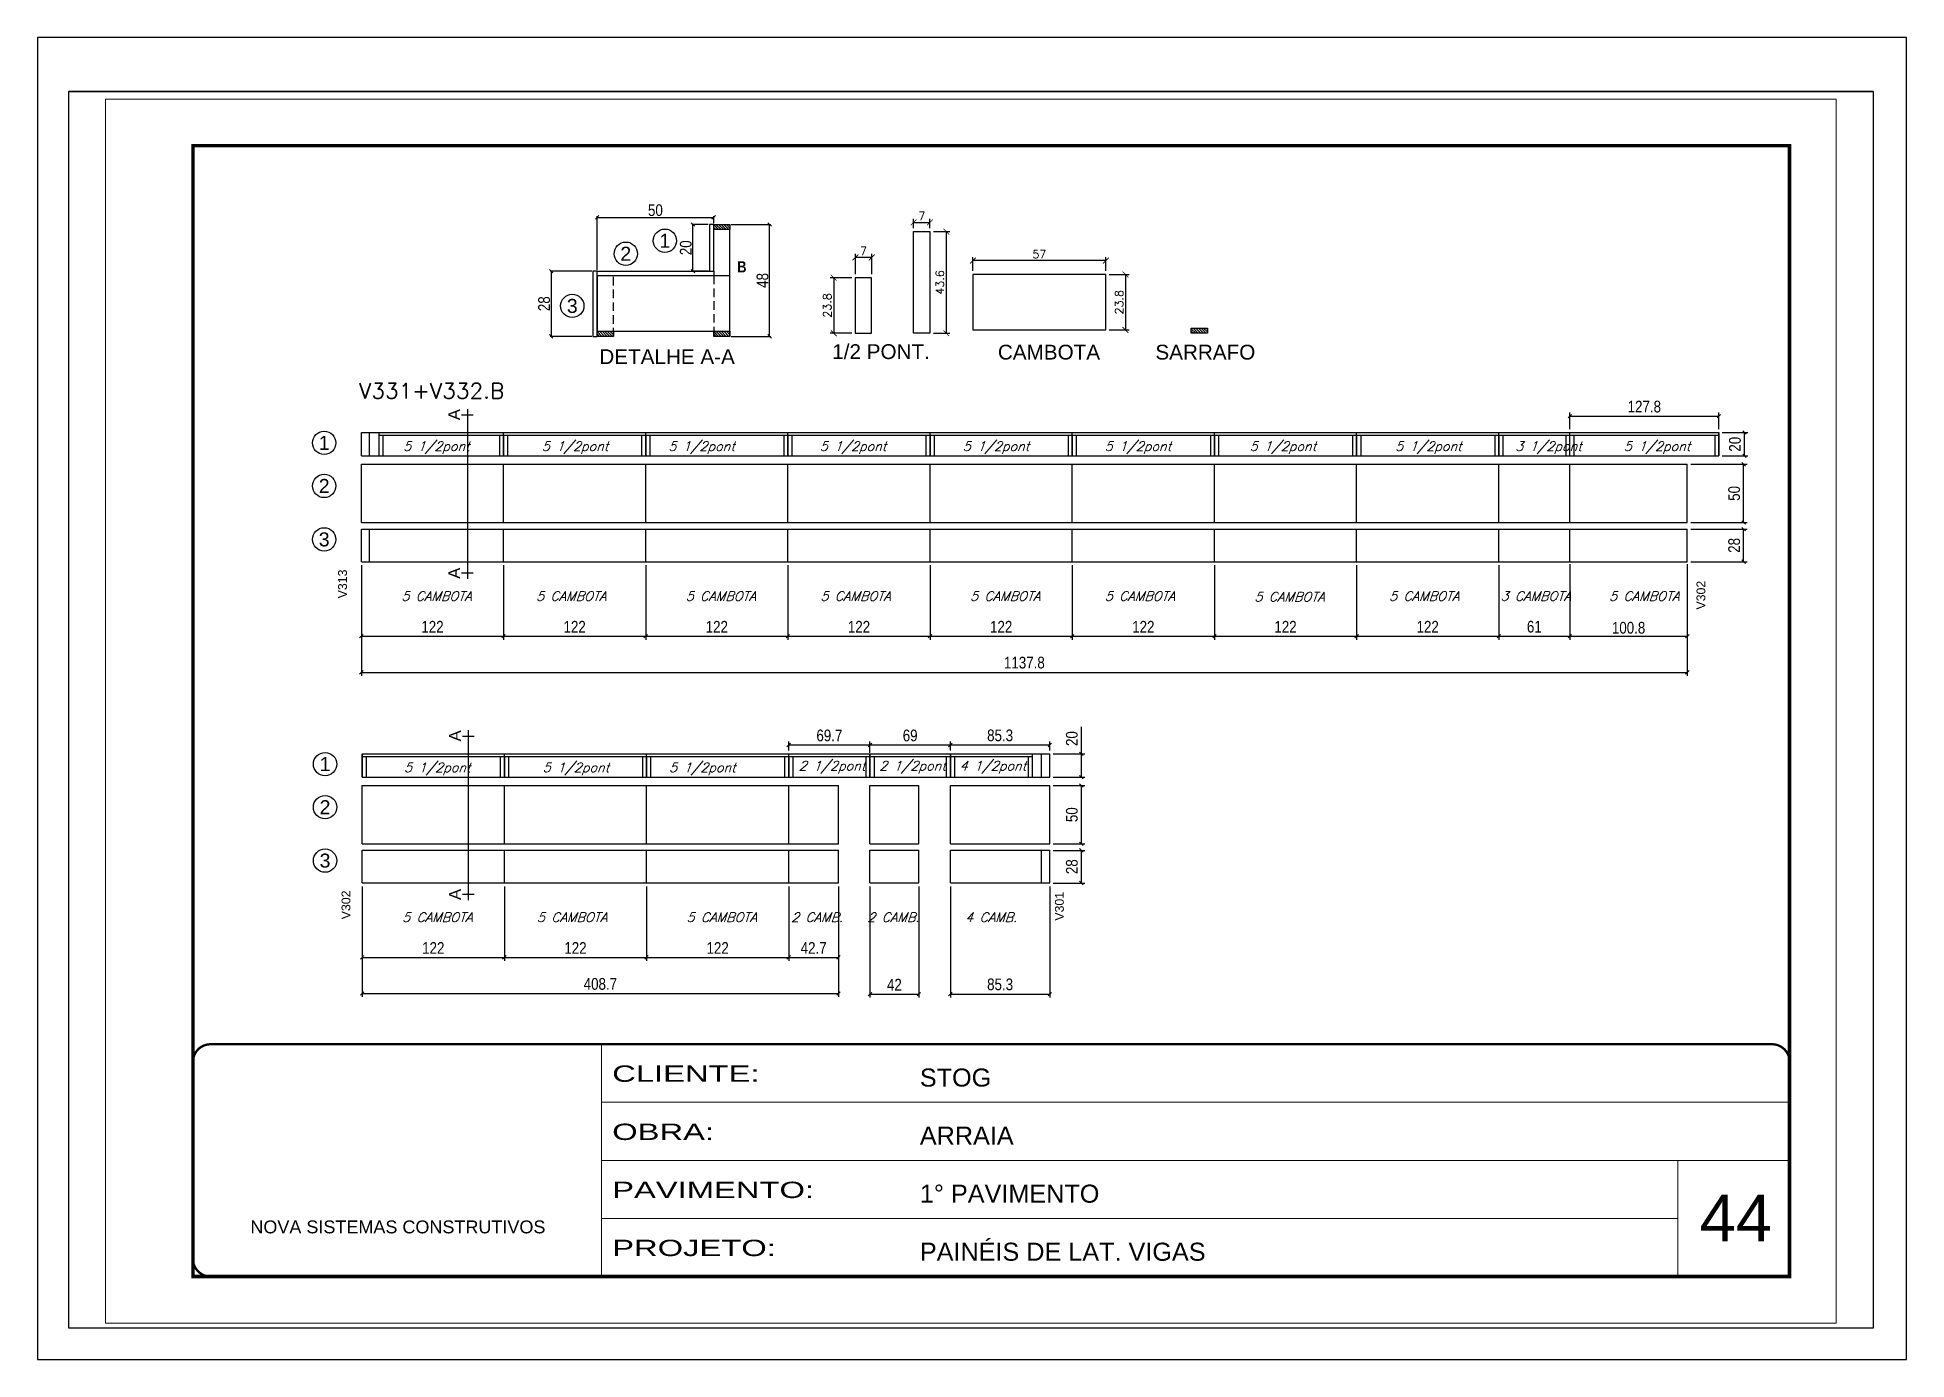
# Paper-space layout '01 (44)' of a CAD drawing. Extents: x -1 to 296, y 0 to 210.
# The model-space entities are those that its viewports show. They can reach past a viewport. Long polylines and large blocks are cut down to what shows.
import ezdxf
from ezdxf.enums import TextEntityAlignment as Align

# ---------------------------------------------------------------- set-up
doc = ezdxf.new("R2010")
doc.units = 0
for name, pattern in [('CONTINUO', [0]), ('DASHED', [0.75, 0.5, -0.25]), ('HIDDEN', [0.375, 0.25, -0.125])]:
    doc.linetypes.add(name, pattern=pattern)
doc.layers.get('0').update_dxf_attribs({"linetype": 'CONTINUOUS'})
doc.layers.get('Defpoints').update_dxf_attribs({"linetype": 'CONTINUOUS'})
for name, color, linetype, lineweight in [('CARIMBO', 255, 'CONTINUOUS', 9), ('Folhas', 255, 'CONTINUOUS', 9), ('SARRAFO DE PRESSAO', 251, 'DASHED', 9), ('Texto Seção', 7, 'CONTINUOUS', 15)]:
    doc.layers.add(name, color=color, linetype=linetype, lineweight=lineweight)
for name, color, linetype in [('COTA', 241, 'CONTINUOUS'), ('detalhes', 4, 'CONTINUOUS'), ('NOMENCLATURA', 7, 'CONTINUOUS'), ('Painéis', 200, 'CONTINUOUS'), ('Sarr 3.5x7', 81, 'CONTINUOUS'), ('SARR_2.2x7', 40, 'CONTINUOUS'), ('SARR_3.5x7', 81, 'CONTINUOUS'), ('texto', 7, 'CONTINUOUS')]:
    doc.layers.add(name, color=color, linetype=linetype)
doc.styles.add('ARIAL', font='arial.ttf')
doc.styles.add('COTA TECNICA', font='techl___.ttf', dxfattribs={"height": 10})
doc.styles.add('COTA TECNICA 2X', font='techl___.ttf', dxfattribs={"height": 10})
doc.styles.add('REGUA-120', font='ROMANS.shx', dxfattribs={"height": 15})
doc.styles.add('ROMANS', font='romans.shx')
doc.styles.add('TECNICA', font='techb___.ttf', dxfattribs={"height": 10})
doc.styles.add('Tecnologia', font='')
doc.styles.get('Tecnologia').set_extended_font_data('Forgotten Futurist')
doc.dimstyles.new('Cota Seção (2x)', dxfattribs={"dimtxt": 7, "dimasz": 5, "dimexe": 3, "dimexo": 3, "dimgap": 2, "dimtad": 3, "dimdec": 1, "dimlfac": 0.5, "dimzin": 12, "dimdsep": 46, "dimtxsty": 'ROMANS', "dimblk": 'ARCHTICK', "dimcen": 0, "dimclrd": 4, "dimclre": 4, "dimclrt": 1, "dimadec": 1, "dimazin": 3, "dimtfac": 1, "dimtdec": 1, "dimtmove": 0, "dimatfit": 3, "dimldrblk": 'OBLIQUE', "dimfxl": 1, "dimtolj": 1, "dimtzin": 12, "dimarcsym": 0})
doc.dimstyles.new('PAINEL', dxfattribs={"dimtxt": 10, "dimasz": 3, "dimexe": 3, "dimexo": 3, "dimgap": 3, "dimtad": 1, "dimdec": 1, "dimzin": 12, "dimdsep": 46, "dimtxsty": 'COTA TECNICA', "dimblk1": 'OBLIQUE', "dimblk2": 'OBLIQUE', "dimsah": 1, "dimcen": 0.9, "dimclrd": 4, "dimclre": 4, "dimclrt": 240, "dimadec": 1, "dimazin": 3, "dimtfac": 1, "dimtdec": 1, "dimtmove": 0, "dimatfit": 3, "dimfxl": 1, "dimtolj": 1, "dimtzin": 12, "dimarcsym": 0})
doc.dimstyles.new('SECAO', dxfattribs={"dimscale": 0.333333, "dimtxt": 5, "dimasz": 9, "dimexe": 3, "dimexo": 3, "dimgap": 3, "dimtad": 1, "dimdec": 1, "dimlfac": 0.5, "dimzin": 12, "dimdsep": 46, "dimtxsty": 'COTA TECNICA 2X', "dimblk1": 'OBLIQUE', "dimblk2": 'OBLIQUE', "dimsah": 1, "dimcen": 0.9, "dimclrd": 4, "dimclre": 4, "dimclrt": 240, "dimadec": 1, "dimazin": 3, "dimtfac": 1, "dimtdec": 1, "dimtmove": 0, "dimatfit": 3, "dimfxl": 1, "dimtolj": 1, "dimtzin": 12, "dimarcsym": 0})
pattern_1 = [(135, (40687.6353, -120713.4066), (-1.122532015, -1.122532015), [])]
pattern_2 = [(135, (40587.6353, -120805.0066), (-1.122532015, -1.122532015), [])]
pattern_3 = [(135, (40687.6353, -120805.0066), (-1.122532015, -1.122532015), [])]

psp = doc.layouts.new('01 (44)')

msp = doc.modelspace()

# ---------------------------------------------------------------- texts
at = {"layer": 'CARIMBO', "style": 'ARIAL'}
msp.add_text('44', height=40, dxfattribs=at).set_placement((10395.07, 1930.94))
at = {"layer": 'detalhes', "style": 'TECNICA'}
msp.add_text('B', height=9.6, dxfattribs=at).set_placement((9569.24, 2762.05))
at = {"layer": 'detalhes', "color": 0, "linetype": 'Continuous', "style": 'ARIAL'}
for p in [(9326.31, 2640.06), (9326.31, 2504.04), (9327.02, 2364.53), (9327.02, 2228.51)]:
    msp.add_text('A', height=10.22, rotation=90, dxfattribs=at).set_placement(p, align=Align.MIDDLE_CENTER)
at = {"layer": 'NOMENCLATURA', "linetype": 'Continuous', "style": 'ARIAL'}
for s, p in [('V313', (9234.28, 2482.49)), ('V302', (10399.94, 2472.88)), ('V302', (9237.25, 2207.21)), ('V301', (9849.43, 2206.02))]:
    msp.add_text(s, height=7.567, rotation=90, dxfattribs=at).set_placement(p)
at = {"layer": 'Painéis', "color": 255, "style": 'ARIAL'}
for s, p in [('1', (9507.16, 2789.24)), ('2', (9473.6, 2778.11)), ('3', (9427.66, 2733.33)), ('1', (9214.79, 2615.85)), ('2', (9214.79, 2578.89)), ('3', (9214.79, 2533.06)), ('1', (9215.51, 2340.32)), ('2', (9215.51, 2303.36)), ('3', (9215.51, 2257.53))]:
    msp.add_text(s, height=12, dxfattribs=at).set_placement(p, align=Align.MIDDLE_CENTER)
at = {"layer": 'texto', "color": 2, "char_height": 8, "attachment_point": 5, "style": 'ROMANS'}
for s, insert in [('{\\Q19;\\C256;5 1/2pont}', (9311.13, 2611.72)), ('{\\Q19;\\C256;5 1/2pont}', (9430.12, 2611.72)), ('{\\Q19;\\C256;5 1/2pont}', (9538.66, 2611.72)), ('{\\Q19;\\C256;5 1/2pont}', (9668.68, 2611.72)), ('{\\Q19;\\C256;5 1/2pont}', (9791.31, 2611.72)), ('{\\Q19;\\C256;5 1/2pont}', (9913.06, 2611.72)), ('{\\Q19;\\C256;5 1/2pont}', (10037.47, 2611.72)), ('{\\Q19;\\C256;5 1/2pont}', (10162.37, 2611.72)), ('{\\Q19;\\C256;3 1/2pont}', (10265.41, 2611.72)), ('{\\Q19;\\C256;5 1/2pont}', (10358.59, 2611.72)), ('{\\Q19;\\C256;5 CAMBOTA}', (9311.13, 2484.45)), ('{\\Q19;\\C256;5 CAMBOTA}', (9426.73, 2484.45)), ('{\\Q19;\\C256;5 CAMBOTA}', (9555.13, 2484.45)), ('{\\Q19;\\C256;5 CAMBOTA}', (9670.73, 2484.45)), ('{\\Q19;\\C256;5 CAMBOTA}', (9799.13, 2484.45)), ('{\\Q19;\\C256;5 CAMBOTA}', (9914.73, 2484.45)), ('{\\Q19;\\C256;5 CAMBOTA}', (10043.13, 2483.9)), ('{\\Q19;\\C256;5 CAMBOTA}', (10158.73, 2484.45)), ('{\\Q19;\\C256;3 CAMBOTA}', (10254.34, 2484.45)), ('{\\Q19;\\C256;5 CAMBOTA}', (10347.52, 2484.45)), ('{\\Q19;\\C256;5 1/2pont}', (9311.84, 2336.19)), ('{\\Q19;\\C256;5 1/2pont}', (9430.83, 2336.19)), ('{\\Q19;\\C256;5 1/2pont}', (9539.37, 2336.19)), ('{\\Q19;\\C256;2 1/2pont}', (9650.68, 2337.63)), ('{\\Q19;\\C256;2 1/2pont}', (9719.68, 2337.63)), ('{\\Q19;\\C256;4 1/2pont}', (9788.68, 2337.63)), ('{\\Q19;\\C256;5 CAMBOTA}', (9311.84, 2208.92)), ('{\\Q19;\\C256;5 CAMBOTA}', (9427.44, 2208.92)), ('{\\Q19;\\C256;5 CAMBOTA}', (9555.84, 2208.92)), ('{\\Q19;\\C256;2 CAMB.}', (9637.67, 2208.92)), ('{\\Q19;\\C256;2 CAMB.}', (9703.14, 2208.92)), ('{\\Q19;\\C256;4 CAMB.}', (9787.07, 2208.92))]:
    msp.add_mtext(s, dxfattribs=dict(at, insert=insert))
at = {"layer": 'Texto Seção', "color": 0, "linetype": 'Continuous', "style": 'ARIAL'}
for s, height, p in [('DETALHE A-A', 12.6957, (9509.03, 2689.78)), ('1/2 PONT.', 12.696, (9692.63, 2694.12)), ('CAMBOTA', 12.696, (9836.74, 2693.68)), ('SARRAFO', 12.696, (9970.9, 2693.68))]:
    msp.add_text(s, height=height, dxfattribs=at).set_placement(p, align=Align.MIDDLE_CENTER)
at = {"layer": 'Texto Seção', "style": 'REGUA-120', "width": 1.05}
msp.add_text('V331+V332.B', height=13, dxfattribs=at).set_placement((9244.7, 2653.98))

# ---------------------------------------------------------------- blocks, each defined once
blk = doc.blocks.new('9999999999')
at = {"color": 30, "linetype": 'CONTINUO'}
for p, q in [((98564.6, 34230.2), (98564.6, 34429.4)), ((98564.6, 34379.6), (99584, 34379.6)), ((98564.6, 34329.8), (99488, 34329.8)), ((99584, 34329.8), (99488, 34329.8)), ((99488, 34329.8), (99488, 34230.2)), ((98564.6, 34280), (99488, 34280))]:
    blk.add_line(p, q, dxfattribs=at)
at = {"color": 30, "linetype": 'CONTINUO', "const_width": 2}
blk.add_lwpolyline([(99584, 34230.2), (99584, 34414.4, 0.414214), (99569, 34429.4), (98229, 34429.4, 0.414214), (98214, 34414.4), (98214, 34245.2, 0.414214), (98229, 34230.2), (99584, 34230.2)], format="xyb", dxfattribs=at)
at = {"layer": 'Folhas'}
blk.add_lwpolyline([(98139, 34190.2), (99624, 34190.2), (99624, 35240.2), (98139, 35240.2)], close=True, dxfattribs=at)
at = {"layer": 'Folhas', "color": 30, "const_width": 3}
blk.add_lwpolyline([(98214, 34230.2), (99584, 34230.2), (99584, 35200.2), (98214, 35200.2)], close=True, dxfattribs=at)
at = {"color": 7, "linetype": 'Continuous', "ltscale": 5, "style": 'ARIAL'}
for s, height, p in [('STOG', 15.48, (98837.7, 34393.1)), ('ARRAIA', 15.48, (98837.7, 34343.3)), ('1° PAVIMENTO', 15.483, (98837.7, 34293.5)), ('NOVA SISTEMAS CONSTRUTIVOS', 11.059, (98263.2, 34267.2)), ('PAINÉIS DE LAT. VIGAS', 15.483, (98837.7, 34243.7))]:
    blk.add_text(s, height=height, dxfattribs=at).set_placement(p)
at = {"layer": 'Folhas', "color": 7, "style": 'Tecnologia', "width": 1.5}
for s, p in [('CLIENTE:', (98573.7, 34397.2)), ('OBRA:', (98573.7, 34347.3)), ('PAVIMENTO:', (98573.7, 34297.5)), ('PROJETO:', (98573.7, 34247.7))]:
    blk.add_text(s, height=14, dxfattribs=at).set_placement(p)
blk = doc.blocks.new('_ArchTick')
at = {"color": 0, "linetype": 'ByBlock', "const_width": 0.15}
blk.add_lwpolyline([(-0.5, -0.5), (0.5, 0.5)], dxfattribs=at)
blk = doc.blocks.new('*D1357')
at = {"layer": 'COTA', "color": 4, "lineweight": -2, "transparency": 16777216}
for p, q in [((9737.6, 2797.1), (9751.6, 2797.1)), ((9748.6, 2797.1), (9748.6, 2709.9)), ((9737.6, 2709.9), (9751.6, 2709.9))]:
    blk.add_line(p, q, dxfattribs=at)
at = {"layer": 'Defpoints', "color": 0, "transparency": 16777216}
for p in [(9734.6, 2797.1), (9734.6, 2709.9), (9748.6, 2709.9)]:
    blk.add_point(p, dxfattribs=at)
at = {"layer": 'COTA', "color": 4, "lineweight": -2, "transparency": 16777216, "xscale": 5, "yscale": 5, "zscale": 5}
for p, rotation in [((9748.6, 2797.1), 90), ((9748.6, 2709.9), 270)]:
    blk.add_blockref('_ArchTick', p, dxfattribs=dict(at, rotation=rotation))
at = {"layer": 'COTA', "color": 1, "transparency": 16777216, "insert": (9743.1, 2753.5), "char_height": 7, "attachment_point": 5, "rotation": 90, "style": 'ROMANS'}
blk.add_mtext('\\A1;43.6', dxfattribs=at)
blk = doc.blocks.new('_Oblique')
at = {"color": 0, "linetype": 'ByBlock', "lineweight": -2}
blk.add_line((-0.5, -0.5), (0.5, 0.5), dxfattribs=at)
blk = doc.blocks.new('*D1358')
at = {"layer": 'COTA', "color": 4, "lineweight": -2, "transparency": 16777216}
for p, q in [((9667.6, 2757.5), (9649, 2757.5)), ((9652, 2757.5), (9652, 2709.9)), ((9667.6, 2709.9), (9649, 2709.9))]:
    blk.add_line(p, q, dxfattribs=at)
at = {"layer": 'Defpoints', "color": 0, "transparency": 16777216}
for p in [(9670.6, 2757.5), (9652, 2709.9), (9670.6, 2709.9)]:
    blk.add_point(p, dxfattribs=at)
at = {"layer": 'COTA', "color": 4, "lineweight": -2, "transparency": 16777216, "xscale": 5, "yscale": 5, "zscale": 5}
for p, rotation in [((9652, 2757.5), 90), ((9652, 2709.9), 270)]:
    blk.add_blockref('_ArchTick', p, dxfattribs=dict(at, rotation=rotation))
at = {"layer": 'COTA', "color": 1, "transparency": 16777216, "insert": (9646.5, 2733.7), "char_height": 7, "attachment_point": 5, "rotation": 90, "style": 'ROMANS'}
blk.add_mtext('\\A1;23.8', dxfattribs=at)
blk = doc.blocks.new('*D1359')
at = {"layer": 'COTA', "color": 4, "linetype": 'ByBlock', "lineweight": -2, "transparency": 16777216}
for p, q in [((10414.5, 2624.7), (10436.5, 2624.7)), ((10433.5, 2604.7), (10433.5, 2624.7)), ((10414.5, 2604.7), (10436.5, 2604.7))]:
    blk.add_line(p, q, dxfattribs=at)
at = {"layer": 'Defpoints', "color": 0, "linetype": 'ByBlock', "transparency": 16777216}
for p in [(10411.5, 2624.7), (10433.5, 2624.7), (10411.5, 2604.7)]:
    blk.add_point(p, dxfattribs=at)
at = {"layer": 'COTA', "color": 4, "linetype": 'ByBlock', "lineweight": -2, "transparency": 16777216, "xscale": 3, "yscale": 3, "zscale": 3}
for p, rotation in [((10433.5, 2624.7), 90), ((10433.5, 2604.7), 270)]:
    blk.add_blockref('_Oblique', p, dxfattribs=dict(at, rotation=rotation))
at = {"layer": 'COTA', "color": 240, "linetype": 'ByBlock', "transparency": 16777216, "insert": (10425.4, 2614.7), "char_height": 10, "attachment_point": 5, "rotation": 90, "style": 'COTA TECNICA'}
blk.add_mtext('\\A1;20', dxfattribs=at)
blk = doc.blocks.new('*D1360')
at = {"layer": 'COTA', "color": 4, "lineweight": -2, "transparency": 16777216}
for p, q in [((10283.7, 2627.7), (10283.7, 2641.8)), ((10283.7, 2638.8), (10411.5, 2638.8)), ((10411.5, 2627.7), (10411.5, 2641.8))]:
    blk.add_line(p, q, dxfattribs=at)
at = {"layer": 'Defpoints', "color": 0, "transparency": 16777216}
for p in [(10411.5, 2638.8), (10283.7, 2624.7), (10411.5, 2624.7)]:
    blk.add_point(p, dxfattribs=at)
at = {"layer": 'COTA', "color": 4, "lineweight": -2, "transparency": 16777216, "xscale": 3, "yscale": 3, "zscale": 3, "rotation": 180}
blk.add_blockref('_Oblique', (10283.7, 2638.8), dxfattribs=at)
at = {"layer": 'COTA', "color": 4, "lineweight": -2, "transparency": 16777216, "xscale": 3, "yscale": 3, "zscale": 3}
blk.add_blockref('_Oblique', (10411.5, 2638.8), dxfattribs=at)
at = {"layer": 'COTA', "color": 240, "transparency": 16777216, "insert": (10347.6, 2646.9), "char_height": 10, "attachment_point": 5, "style": 'COTA TECNICA'}
blk.add_mtext('\\A1;127.8', dxfattribs=at)
blk = doc.blocks.new('*D1361')
at = {"layer": 'COTA', "color": 4, "linetype": 'ByBlock', "lineweight": -2, "transparency": 16777216}
for p, q in [((10387.5, 2597.5), (10435.8, 2597.5)), ((10432.8, 2547.5), (10432.8, 2597.5)), ((10387.5, 2547.5), (10435.8, 2547.5))]:
    blk.add_line(p, q, dxfattribs=at)
at = {"layer": 'Defpoints', "color": 0, "linetype": 'ByBlock', "transparency": 16777216}
for p in [(10384.5, 2597.5), (10432.8, 2597.5), (10384.5, 2547.5)]:
    blk.add_point(p, dxfattribs=at)
at = {"layer": 'COTA', "color": 4, "linetype": 'ByBlock', "lineweight": -2, "transparency": 16777216, "xscale": 3, "yscale": 3, "zscale": 3}
for p, rotation in [((10432.8, 2597.5), 90), ((10432.8, 2547.5), 270)]:
    blk.add_blockref('_Oblique', p, dxfattribs=dict(at, rotation=rotation))
at = {"layer": 'COTA', "color": 240, "linetype": 'ByBlock', "transparency": 16777216, "insert": (10424.7, 2572.5), "char_height": 10, "attachment_point": 5, "rotation": 90, "style": 'COTA TECNICA'}
blk.add_mtext('\\A1;50', dxfattribs=at)
blk = doc.blocks.new('*D1362')
at = {"layer": 'COTA', "color": 4, "linetype": 'ByBlock', "lineweight": -2, "transparency": 16777216}
for p, q in [((10387.5, 2541.9), (10435.8, 2541.9)), ((10432.8, 2513.9), (10432.8, 2541.9)), ((10387.5, 2513.9), (10435.8, 2513.9))]:
    blk.add_line(p, q, dxfattribs=at)
at = {"layer": 'Defpoints', "color": 0, "linetype": 'ByBlock', "transparency": 16777216}
for p in [(10384.5, 2541.9), (10432.8, 2541.9), (10384.5, 2513.9)]:
    blk.add_point(p, dxfattribs=at)
at = {"layer": 'COTA', "color": 4, "linetype": 'ByBlock', "lineweight": -2, "transparency": 16777216, "xscale": 3, "yscale": 3, "zscale": 3}
for p, rotation in [((10432.8, 2541.9), 90), ((10432.8, 2513.9), 270)]:
    blk.add_blockref('_Oblique', p, dxfattribs=dict(at, rotation=rotation))
at = {"layer": 'COTA', "color": 240, "linetype": 'ByBlock', "transparency": 16777216, "insert": (10424.7, 2527.9), "char_height": 10, "attachment_point": 5, "rotation": 90, "style": 'COTA TECNICA'}
blk.add_mtext('\\A1;28', dxfattribs=at)
blk = doc.blocks.new('*D1363')
at = {"layer": 'COTA', "color": 4, "linetype": 'ByBlock', "lineweight": -2, "transparency": 16777216}
for p, q in [((9246.7, 2510.9), (9246.7, 2447)), ((9368.7, 2510.9), (9368.7, 2447)), ((9246.7, 2450), (9368.7, 2450))]:
    blk.add_line(p, q, dxfattribs=at)
at = {"layer": 'Defpoints', "color": 0, "linetype": 'ByBlock', "transparency": 16777216}
for p in [(9246.7, 2513.9), (9368.7, 2513.9), (9368.7, 2450)]:
    blk.add_point(p, dxfattribs=at)
at = {"layer": 'COTA', "color": 4, "linetype": 'ByBlock', "lineweight": -2, "transparency": 16777216, "xscale": 3, "yscale": 3, "zscale": 3, "rotation": 180}
blk.add_blockref('_Oblique', (9246.7, 2450), dxfattribs=at)
at = {"layer": 'COTA', "color": 4, "linetype": 'ByBlock', "lineweight": -2, "transparency": 16777216, "xscale": 3, "yscale": 3, "zscale": 3}
blk.add_blockref('_Oblique', (9368.7, 2450), dxfattribs=at)
at = {"layer": 'COTA', "color": 240, "linetype": 'ByBlock', "transparency": 16777216, "insert": (9307.7, 2458.1), "char_height": 10, "attachment_point": 5, "style": 'COTA TECNICA'}
blk.add_mtext('\\A1;122', dxfattribs=at)
blk = doc.blocks.new('*D1364')
at = {"layer": 'COTA', "color": 4, "linetype": 'ByBlock', "lineweight": -2, "transparency": 16777216}
for p, q in [((9490.7, 2510.9), (9490.7, 2447)), ((9612.7, 2510.9), (9612.7, 2447)), ((9490.7, 2450), (9612.7, 2450))]:
    blk.add_line(p, q, dxfattribs=at)
at = {"layer": 'Defpoints', "color": 0, "linetype": 'ByBlock', "transparency": 16777216}
for p in [(9490.7, 2513.9), (9612.7, 2513.9), (9612.7, 2450)]:
    blk.add_point(p, dxfattribs=at)
at = {"layer": 'COTA', "color": 4, "linetype": 'ByBlock', "lineweight": -2, "transparency": 16777216, "xscale": 3, "yscale": 3, "zscale": 3, "rotation": 180}
blk.add_blockref('_Oblique', (9490.7, 2450), dxfattribs=at)
at = {"layer": 'COTA', "color": 4, "linetype": 'ByBlock', "lineweight": -2, "transparency": 16777216, "xscale": 3, "yscale": 3, "zscale": 3}
blk.add_blockref('_Oblique', (9612.7, 2450), dxfattribs=at)
at = {"layer": 'COTA', "color": 240, "linetype": 'ByBlock', "transparency": 16777216, "insert": (9551.7, 2458.1), "char_height": 10, "attachment_point": 5, "style": 'COTA TECNICA'}
blk.add_mtext('\\A1;122', dxfattribs=at)
blk = doc.blocks.new('*D1365')
at = {"layer": 'COTA', "color": 4, "linetype": 'ByBlock', "lineweight": -2, "transparency": 16777216}
for p, q in [((9246.7, 2510.9), (9246.7, 2416)), ((10384.5, 2510.9), (10384.5, 2416)), ((9246.7, 2419), (10384.5, 2419))]:
    blk.add_line(p, q, dxfattribs=at)
at = {"layer": 'Defpoints', "color": 0, "linetype": 'ByBlock', "transparency": 16777216}
for p in [(9246.7, 2513.9), (10384.5, 2513.9), (10384.5, 2419)]:
    blk.add_point(p, dxfattribs=at)
at = {"layer": 'COTA', "color": 4, "linetype": 'ByBlock', "lineweight": -2, "transparency": 16777216, "xscale": 3, "yscale": 3, "zscale": 3, "rotation": 180}
blk.add_blockref('_Oblique', (9246.7, 2419), dxfattribs=at)
at = {"layer": 'COTA', "color": 4, "linetype": 'ByBlock', "lineweight": -2, "transparency": 16777216, "xscale": 3, "yscale": 3, "zscale": 3}
blk.add_blockref('_Oblique', (10384.5, 2419), dxfattribs=at)
at = {"layer": 'COTA', "color": 240, "linetype": 'ByBlock', "transparency": 16777216, "insert": (9815.6, 2427.3), "char_height": 10, "attachment_point": 5, "style": 'COTA TECNICA'}
blk.add_mtext('\\A1;1137.8', dxfattribs=at)
blk = doc.blocks.new('*D1366')
at = {"layer": 'COTA', "color": 4, "linetype": 'ByBlock', "lineweight": -2, "transparency": 16777216}
for p, q in [((9734.7, 2510.9), (9734.7, 2447)), ((9856.7, 2510.9), (9856.7, 2447)), ((9734.7, 2450), (9856.7, 2450))]:
    blk.add_line(p, q, dxfattribs=at)
at = {"layer": 'Defpoints', "color": 0, "linetype": 'ByBlock', "transparency": 16777216}
for p in [(9734.7, 2513.9), (9856.7, 2513.9), (9856.7, 2450)]:
    blk.add_point(p, dxfattribs=at)
at = {"layer": 'COTA', "color": 4, "linetype": 'ByBlock', "lineweight": -2, "transparency": 16777216, "xscale": 3, "yscale": 3, "zscale": 3, "rotation": 180}
blk.add_blockref('_Oblique', (9734.7, 2450), dxfattribs=at)
at = {"layer": 'COTA', "color": 4, "linetype": 'ByBlock', "lineweight": -2, "transparency": 16777216, "xscale": 3, "yscale": 3, "zscale": 3}
blk.add_blockref('_Oblique', (9856.7, 2450), dxfattribs=at)
at = {"layer": 'COTA', "color": 240, "linetype": 'ByBlock', "transparency": 16777216, "insert": (9795.7, 2458.1), "char_height": 10, "attachment_point": 5, "style": 'COTA TECNICA'}
blk.add_mtext('\\A1;122', dxfattribs=at)
blk = doc.blocks.new('*D1367')
at = {"layer": 'COTA', "color": 4, "lineweight": -2, "transparency": 16777216}
for p, q in [((9368.7, 2510.9), (9368.7, 2447)), ((9490.7, 2510.9), (9490.7, 2447)), ((9368.7, 2450), (9490.7, 2450))]:
    blk.add_line(p, q, dxfattribs=at)
at = {"layer": 'Defpoints', "color": 0, "transparency": 16777216}
for p in [(9368.7, 2513.9), (9490.7, 2513.9), (9490.7, 2450)]:
    blk.add_point(p, dxfattribs=at)
at = {"layer": 'COTA', "color": 4, "lineweight": -2, "transparency": 16777216, "xscale": 3, "yscale": 3, "zscale": 3, "rotation": 180}
blk.add_blockref('_Oblique', (9368.7, 2450), dxfattribs=at)
at = {"layer": 'COTA', "color": 4, "lineweight": -2, "transparency": 16777216, "xscale": 3, "yscale": 3, "zscale": 3}
blk.add_blockref('_Oblique', (9490.7, 2450), dxfattribs=at)
at = {"layer": 'COTA', "color": 240, "transparency": 16777216, "insert": (9429.7, 2458.1), "char_height": 10, "attachment_point": 5, "style": 'COTA TECNICA'}
blk.add_mtext('\\A1;122', dxfattribs=at)
blk = doc.blocks.new('*D1368')
at = {"layer": 'COTA', "color": 4, "lineweight": -2, "transparency": 16777216}
for p, q in [((9612.7, 2510.9), (9612.7, 2447)), ((9734.7, 2510.9), (9734.7, 2447)), ((9612.7, 2450), (9734.7, 2450))]:
    blk.add_line(p, q, dxfattribs=at)
at = {"layer": 'Defpoints', "color": 0, "transparency": 16777216}
for p in [(9612.7, 2513.9), (9734.7, 2513.9), (9734.7, 2450)]:
    blk.add_point(p, dxfattribs=at)
at = {"layer": 'COTA', "color": 4, "lineweight": -2, "transparency": 16777216, "xscale": 3, "yscale": 3, "zscale": 3, "rotation": 180}
blk.add_blockref('_Oblique', (9612.7, 2450), dxfattribs=at)
at = {"layer": 'COTA', "color": 4, "lineweight": -2, "transparency": 16777216, "xscale": 3, "yscale": 3, "zscale": 3}
blk.add_blockref('_Oblique', (9734.7, 2450), dxfattribs=at)
at = {"layer": 'COTA', "color": 240, "transparency": 16777216, "insert": (9673.7, 2458.1), "char_height": 10, "attachment_point": 5, "style": 'COTA TECNICA'}
blk.add_mtext('\\A1;122', dxfattribs=at)
blk = doc.blocks.new('*D1369')
at = {"layer": 'COTA', "color": 4, "lineweight": -2, "transparency": 16777216}
for p, q in [((9856.7, 2510.9), (9856.7, 2447)), ((9978.7, 2510.9), (9978.7, 2447)), ((9856.7, 2450), (9978.7, 2450))]:
    blk.add_line(p, q, dxfattribs=at)
at = {"layer": 'Defpoints', "color": 0, "transparency": 16777216}
for p in [(9856.7, 2513.9), (9978.7, 2513.9), (9978.7, 2450)]:
    blk.add_point(p, dxfattribs=at)
at = {"layer": 'COTA', "color": 4, "lineweight": -2, "transparency": 16777216, "xscale": 3, "yscale": 3, "zscale": 3, "rotation": 180}
blk.add_blockref('_Oblique', (9856.7, 2450), dxfattribs=at)
at = {"layer": 'COTA', "color": 4, "lineweight": -2, "transparency": 16777216, "xscale": 3, "yscale": 3, "zscale": 3}
blk.add_blockref('_Oblique', (9978.7, 2450), dxfattribs=at)
at = {"layer": 'COTA', "color": 240, "transparency": 16777216, "insert": (9917.7, 2458.1), "char_height": 10, "attachment_point": 5, "style": 'COTA TECNICA'}
blk.add_mtext('\\A1;122', dxfattribs=at)
blk = doc.blocks.new('*D1370')
at = {"layer": 'COTA', "color": 4, "lineweight": -2, "transparency": 16777216}
for p, q in [((9978.7, 2510.9), (9978.7, 2447)), ((10100.7, 2510.9), (10100.7, 2447)), ((9978.7, 2450), (10100.7, 2450))]:
    blk.add_line(p, q, dxfattribs=at)
at = {"layer": 'Defpoints', "color": 0, "transparency": 16777216}
for p in [(9978.7, 2513.9), (10100.7, 2513.9), (10100.7, 2450)]:
    blk.add_point(p, dxfattribs=at)
at = {"layer": 'COTA', "color": 4, "lineweight": -2, "transparency": 16777216, "xscale": 3, "yscale": 3, "zscale": 3, "rotation": 180}
blk.add_blockref('_Oblique', (9978.7, 2450), dxfattribs=at)
at = {"layer": 'COTA', "color": 4, "lineweight": -2, "transparency": 16777216, "xscale": 3, "yscale": 3, "zscale": 3}
blk.add_blockref('_Oblique', (10100.7, 2450), dxfattribs=at)
at = {"layer": 'COTA', "color": 240, "transparency": 16777216, "insert": (10039.7, 2458.1), "char_height": 10, "attachment_point": 5, "style": 'COTA TECNICA'}
blk.add_mtext('\\A1;122', dxfattribs=at)
blk = doc.blocks.new('*D1371')
at = {"layer": 'COTA', "color": 4, "lineweight": -2, "transparency": 16777216}
for p, q in [((10100.7, 2510.9), (10100.7, 2447)), ((10222.7, 2510.9), (10222.7, 2447)), ((10100.7, 2450), (10222.7, 2450))]:
    blk.add_line(p, q, dxfattribs=at)
at = {"layer": 'Defpoints', "color": 0, "transparency": 16777216}
for p in [(10100.7, 2513.9), (10222.7, 2513.9), (10222.7, 2450)]:
    blk.add_point(p, dxfattribs=at)
at = {"layer": 'COTA', "color": 4, "lineweight": -2, "transparency": 16777216, "xscale": 3, "yscale": 3, "zscale": 3, "rotation": 180}
blk.add_blockref('_Oblique', (10100.7, 2450), dxfattribs=at)
at = {"layer": 'COTA', "color": 4, "lineweight": -2, "transparency": 16777216, "xscale": 3, "yscale": 3, "zscale": 3}
blk.add_blockref('_Oblique', (10222.7, 2450), dxfattribs=at)
at = {"layer": 'COTA', "color": 240, "transparency": 16777216, "insert": (10161.7, 2458.1), "char_height": 10, "attachment_point": 5, "style": 'COTA TECNICA'}
blk.add_mtext('\\A1;122', dxfattribs=at)
blk = doc.blocks.new('*D1372')
at = {"layer": 'COTA', "color": 4, "lineweight": -2, "transparency": 16777216}
for p, q in [((10222.7, 2510.9), (10222.7, 2447)), ((10283.7, 2510.9), (10283.7, 2447)), ((10222.7, 2450), (10283.7, 2450))]:
    blk.add_line(p, q, dxfattribs=at)
at = {"layer": 'Defpoints', "color": 0, "transparency": 16777216}
for p in [(10222.7, 2513.9), (10283.7, 2513.9), (10283.7, 2450)]:
    blk.add_point(p, dxfattribs=at)
at = {"layer": 'COTA', "color": 4, "lineweight": -2, "transparency": 16777216, "xscale": 3, "yscale": 3, "zscale": 3, "rotation": 180}
blk.add_blockref('_Oblique', (10222.7, 2450), dxfattribs=at)
at = {"layer": 'COTA', "color": 4, "lineweight": -2, "transparency": 16777216, "xscale": 3, "yscale": 3, "zscale": 3}
blk.add_blockref('_Oblique', (10283.7, 2450), dxfattribs=at)
at = {"layer": 'COTA', "color": 240, "transparency": 16777216, "insert": (10253.2, 2458.1), "char_height": 10, "attachment_point": 5, "style": 'COTA TECNICA'}
blk.add_mtext('\\A1;61', dxfattribs=at)
blk = doc.blocks.new('*D1424')
at = {"layer": 'COTA', "color": 4, "lineweight": -2, "transparency": 16777216}
for p, q in [((9564, 2803.2), (9598, 2803.2)), ((9597, 2707.2), (9597, 2803.2)), ((9564, 2707.2), (9598, 2707.2))]:
    blk.add_line(p, q, dxfattribs=at)
at = {"layer": 'Defpoints', "color": 0, "transparency": 16777216}
for p in [(9563, 2803.2), (9597, 2803.2), (9563, 2707.2)]:
    blk.add_point(p, dxfattribs=at)
at = {"layer": 'COTA', "color": 4, "lineweight": -2, "transparency": 16777216, "xscale": 3, "yscale": 3, "zscale": 3}
for p, rotation in [((9597, 2803.2), 90), ((9597, 2707.2), 270)]:
    blk.add_blockref('_Oblique', p, dxfattribs=dict(at, rotation=rotation))
at = {"layer": 'COTA', "color": 240, "transparency": 16777216, "insert": (9590.9, 2755.2), "char_height": 10, "attachment_point": 5, "rotation": 90, "style": 'COTA TECNICA 2X'}
blk.add_mtext('\\A1;48', dxfattribs=at)
blk = doc.blocks.new('*D1425')
at = {"layer": 'COTA', "color": 4, "lineweight": -2, "transparency": 16777216}
for p, q in [((9544.4, 2803.2), (9530.2, 2803.2)), ((9531.2, 2763.2), (9531.2, 2803.2)), ((9544.4, 2763.2), (9530.2, 2763.2))]:
    blk.add_line(p, q, dxfattribs=at)
at = {"layer": 'Defpoints', "color": 0, "transparency": 16777216}
for p in [(9531.2, 2803.2), (9545.4, 2803.2), (9545.4, 2763.2)]:
    blk.add_point(p, dxfattribs=at)
at = {"layer": 'COTA', "color": 4, "lineweight": -2, "transparency": 16777216, "xscale": 3, "yscale": 3, "zscale": 3}
for p, rotation in [((9531.2, 2803.2), 90), ((9531.2, 2763.2), 270)]:
    blk.add_blockref('_Oblique', p, dxfattribs=dict(at, rotation=rotation))
at = {"layer": 'COTA', "color": 240, "transparency": 16777216, "insert": (9525.1, 2783.2), "char_height": 10, "attachment_point": 5, "rotation": 90, "style": 'COTA TECNICA 2X'}
blk.add_mtext('\\A1;20', dxfattribs=at)
blk = doc.blocks.new('*D1426')
at = {"layer": 'COTA', "color": 4, "lineweight": -2, "transparency": 16777216}
for p, q in [((9444.4, 2763.2), (9408.6, 2763.2)), ((9409.6, 2763.2), (9409.6, 2707.2)), ((9444.4, 2707.2), (9408.6, 2707.2))]:
    blk.add_line(p, q, dxfattribs=at)
at = {"layer": 'Defpoints', "color": 0, "transparency": 16777216}
for p in [(9445.4, 2763.2), (9409.6, 2707.2), (9445.4, 2707.2)]:
    blk.add_point(p, dxfattribs=at)
at = {"layer": 'COTA', "color": 4, "lineweight": -2, "transparency": 16777216, "xscale": 3, "yscale": 3, "zscale": 3}
for p, rotation in [((9409.6, 2763.2), 90), ((9409.6, 2707.2), 270)]:
    blk.add_blockref('_Oblique', p, dxfattribs=dict(at, rotation=rotation))
at = {"layer": 'COTA', "color": 240, "transparency": 16777216, "insert": (9403.5, 2735.2), "char_height": 10, "attachment_point": 5, "rotation": 90, "style": 'COTA TECNICA 2X'}
blk.add_mtext('\\A1;28', dxfattribs=at)
blk = doc.blocks.new('*D1427')
at = {"layer": 'COTA', "color": 4, "lineweight": -2, "transparency": 16777216}
for p, q in [((9449, 2764.2), (9449, 2810.3)), ((9449, 2809.3), (9549, 2809.3)), ((9549, 2804.2), (9549, 2810.3))]:
    blk.add_line(p, q, dxfattribs=at)
at = {"layer": 'Defpoints', "color": 0, "transparency": 16777216}
for p in [(9549, 2809.3), (9549, 2803.2), (9449, 2763.2)]:
    blk.add_point(p, dxfattribs=at)
at = {"layer": 'COTA', "color": 4, "lineweight": -2, "transparency": 16777216, "xscale": 3, "yscale": 3, "zscale": 3, "rotation": 180}
blk.add_blockref('_Oblique', (9449, 2809.3), dxfattribs=at)
at = {"layer": 'COTA', "color": 4, "lineweight": -2, "transparency": 16777216, "xscale": 3, "yscale": 3, "zscale": 3}
blk.add_blockref('_Oblique', (9549, 2809.3), dxfattribs=at)
at = {"layer": 'COTA', "color": 240, "transparency": 16777216, "insert": (9499, 2815.4), "char_height": 10, "attachment_point": 5, "style": 'COTA TECNICA 2X'}
blk.add_mtext('\\A1;50', dxfattribs=at)
blk = doc.blocks.new('*D1375')
at = {"layer": 'COTA', "color": 4, "linetype": 'ByBlock', "lineweight": -2, "transparency": 16777216}
for p, q in [((9247.4, 2235.3), (9247.4, 2171.5)), ((9369.4, 2235.3), (9369.4, 2171.5)), ((9247.4, 2174.5), (9369.4, 2174.5))]:
    blk.add_line(p, q, dxfattribs=at)
at = {"layer": 'Defpoints', "color": 0, "linetype": 'ByBlock', "transparency": 16777216}
for p in [(9247.4, 2238.3), (9369.4, 2238.3), (9369.4, 2174.5)]:
    blk.add_point(p, dxfattribs=at)
at = {"layer": 'COTA', "color": 4, "linetype": 'ByBlock', "lineweight": -2, "transparency": 16777216, "xscale": 3, "yscale": 3, "zscale": 3, "rotation": 180}
blk.add_blockref('_Oblique', (9247.4, 2174.5), dxfattribs=at)
at = {"layer": 'COTA', "color": 4, "linetype": 'ByBlock', "lineweight": -2, "transparency": 16777216, "xscale": 3, "yscale": 3, "zscale": 3}
blk.add_blockref('_Oblique', (9369.4, 2174.5), dxfattribs=at)
at = {"layer": 'COTA', "color": 240, "linetype": 'ByBlock', "transparency": 16777216, "insert": (9308.4, 2182.6), "char_height": 10, "attachment_point": 5, "style": 'COTA TECNICA'}
blk.add_mtext('\\A1;122', dxfattribs=at)
blk = doc.blocks.new('*D1376')
at = {"layer": 'COTA', "color": 4, "linetype": 'ByBlock', "lineweight": -2, "transparency": 16777216}
for p, q in [((9491.4, 2235.3), (9491.4, 2171.5)), ((9613.4, 2235.3), (9613.4, 2171.5)), ((9491.4, 2174.5), (9613.4, 2174.5))]:
    blk.add_line(p, q, dxfattribs=at)
at = {"layer": 'Defpoints', "color": 0, "linetype": 'ByBlock', "transparency": 16777216}
for p in [(9491.4, 2238.3), (9613.4, 2238.3), (9613.4, 2174.5)]:
    blk.add_point(p, dxfattribs=at)
at = {"layer": 'COTA', "color": 4, "linetype": 'ByBlock', "lineweight": -2, "transparency": 16777216, "xscale": 3, "yscale": 3, "zscale": 3, "rotation": 180}
blk.add_blockref('_Oblique', (9491.4, 2174.5), dxfattribs=at)
at = {"layer": 'COTA', "color": 4, "linetype": 'ByBlock', "lineweight": -2, "transparency": 16777216, "xscale": 3, "yscale": 3, "zscale": 3}
blk.add_blockref('_Oblique', (9613.4, 2174.5), dxfattribs=at)
at = {"layer": 'COTA', "color": 240, "linetype": 'ByBlock', "transparency": 16777216, "insert": (9552.4, 2182.6), "char_height": 10, "attachment_point": 5, "style": 'COTA TECNICA'}
blk.add_mtext('\\A1;122', dxfattribs=at)
blk = doc.blocks.new('*D1377')
at = {"layer": 'COTA', "color": 4, "lineweight": -2, "transparency": 16777216}
for p, q in [((9369.4, 2235.3), (9369.4, 2171.5)), ((9491.4, 2235.3), (9491.4, 2171.5)), ((9369.4, 2174.5), (9491.4, 2174.5))]:
    blk.add_line(p, q, dxfattribs=at)
at = {"layer": 'Defpoints', "color": 0, "transparency": 16777216}
for p in [(9369.4, 2238.3), (9491.4, 2238.3), (9491.4, 2174.5)]:
    blk.add_point(p, dxfattribs=at)
at = {"layer": 'COTA', "color": 4, "lineweight": -2, "transparency": 16777216, "xscale": 3, "yscale": 3, "zscale": 3, "rotation": 180}
blk.add_blockref('_Oblique', (9369.4, 2174.5), dxfattribs=at)
at = {"layer": 'COTA', "color": 4, "lineweight": -2, "transparency": 16777216, "xscale": 3, "yscale": 3, "zscale": 3}
blk.add_blockref('_Oblique', (9491.4, 2174.5), dxfattribs=at)
at = {"layer": 'COTA', "color": 240, "transparency": 16777216, "insert": (9430.4, 2182.6), "char_height": 10, "attachment_point": 5, "style": 'COTA TECNICA'}
blk.add_mtext('\\A1;122', dxfattribs=at)
blk = doc.blocks.new('*D1378')
at = {"layer": 'COTA', "color": 4, "lineweight": -2, "transparency": 16777216}
for p, q in [((9613.4, 2235.3), (9613.4, 2171.5)), ((9656.1, 2235.3), (9656.1, 2171.5)), ((9613.4, 2174.5), (9656.1, 2174.5))]:
    blk.add_line(p, q, dxfattribs=at)
at = {"layer": 'Defpoints', "color": 0, "transparency": 16777216}
for p in [(9613.4, 2238.3), (9656.1, 2238.3), (9656.1, 2174.5)]:
    blk.add_point(p, dxfattribs=at)
at = {"layer": 'COTA', "color": 4, "lineweight": -2, "transparency": 16777216, "xscale": 3, "yscale": 3, "zscale": 3, "rotation": 180}
blk.add_blockref('_Oblique', (9613.4, 2174.5), dxfattribs=at)
at = {"layer": 'COTA', "color": 4, "lineweight": -2, "transparency": 16777216, "xscale": 3, "yscale": 3, "zscale": 3}
blk.add_blockref('_Oblique', (9656.1, 2174.5), dxfattribs=at)
at = {"layer": 'COTA', "color": 240, "transparency": 16777216, "insert": (9634.8, 2182.6), "char_height": 10, "attachment_point": 5, "style": 'COTA TECNICA'}
blk.add_mtext('\\A1;42.7', dxfattribs=at)
blk = doc.blocks.new('*D1428')
at = {"layer": 'COTA', "color": 4, "lineweight": -2, "transparency": 16777216}
for p, q in [((9247.4, 2235.3), (9247.4, 2140.6)), ((9656.1, 2235.3), (9656.1, 2140.6)), ((9247.4, 2143.6), (9656.1, 2143.6))]:
    blk.add_line(p, q, dxfattribs=at)
at = {"layer": 'Defpoints', "color": 0, "transparency": 16777216}
for p in [(9247.4, 2238.3), (9656.1, 2238.3), (9656.1, 2143.6)]:
    blk.add_point(p, dxfattribs=at)
at = {"layer": 'COTA', "color": 4, "lineweight": -2, "transparency": 16777216, "xscale": 3, "yscale": 3, "zscale": 3, "rotation": 180}
blk.add_blockref('_Oblique', (9247.4, 2143.6), dxfattribs=at)
at = {"layer": 'COTA', "color": 4, "lineweight": -2, "transparency": 16777216, "xscale": 3, "yscale": 3, "zscale": 3}
blk.add_blockref('_Oblique', (9656.1, 2143.6), dxfattribs=at)
at = {"layer": 'COTA', "color": 240, "transparency": 16777216, "insert": (9451.8, 2151.7), "char_height": 10, "attachment_point": 5, "style": 'COTA TECNICA'}
blk.add_mtext('\\A1;408.7', dxfattribs=at)
blk = doc.blocks.new('*D1379')
at = {"layer": 'COTA', "color": 4, "lineweight": -2, "transparency": 16777216}
for p, q in [((9683.1, 2235.3), (9683.1, 2140)), ((9725.1, 2235.3), (9725.1, 2140)), ((9683.1, 2143), (9725.1, 2143))]:
    blk.add_line(p, q, dxfattribs=at)
at = {"layer": 'Defpoints', "color": 0, "transparency": 16777216}
for p in [(9683.1, 2238.3), (9725.1, 2238.3), (9725.1, 2143)]:
    blk.add_point(p, dxfattribs=at)
at = {"layer": 'COTA', "color": 4, "lineweight": -2, "transparency": 16777216, "xscale": 3, "yscale": 3, "zscale": 3, "rotation": 180}
blk.add_blockref('_Oblique', (9683.1, 2143), dxfattribs=at)
at = {"layer": 'COTA', "color": 4, "lineweight": -2, "transparency": 16777216, "xscale": 3, "yscale": 3, "zscale": 3}
blk.add_blockref('_Oblique', (9725.1, 2143), dxfattribs=at)
at = {"layer": 'COTA', "color": 240, "transparency": 16777216, "insert": (9704.1, 2151.1), "char_height": 10, "attachment_point": 5, "style": 'COTA TECNICA'}
blk.add_mtext('\\A1;42', dxfattribs=at)
blk = doc.blocks.new('*D1374')
at = {"layer": 'COTA', "color": 4, "lineweight": -2, "transparency": 16777216}
for p, q in [((9752.1, 2235.3), (9752.1, 2140)), ((9837.4, 2235.3), (9837.4, 2140)), ((9752.1, 2143), (9837.4, 2143))]:
    blk.add_line(p, q, dxfattribs=at)
at = {"layer": 'Defpoints', "color": 0, "transparency": 16777216}
for p in [(9752.1, 2238.3), (9837.4, 2238.3), (9837.4, 2143)]:
    blk.add_point(p, dxfattribs=at)
at = {"layer": 'COTA', "color": 4, "lineweight": -2, "transparency": 16777216, "xscale": 3, "yscale": 3, "zscale": 3, "rotation": 180}
blk.add_blockref('_Oblique', (9752.1, 2143), dxfattribs=at)
at = {"layer": 'COTA', "color": 4, "lineweight": -2, "transparency": 16777216, "xscale": 3, "yscale": 3, "zscale": 3}
blk.add_blockref('_Oblique', (9837.4, 2143), dxfattribs=at)
at = {"layer": 'COTA', "color": 240, "transparency": 16777216, "insert": (9794.8, 2151.3), "char_height": 10, "attachment_point": 5, "style": 'COTA TECNICA'}
blk.add_mtext('\\A1;85.3', dxfattribs=at)
blk = doc.blocks.new('*D1418')
at = {"layer": 'COTA', "color": 4, "lineweight": -2, "transparency": 16777216}
for p, q in [((9840.4, 2266.3), (9867.5, 2266.3)), ((9864.5, 2238.3), (9864.5, 2266.3)), ((9840.4, 2238.3), (9867.5, 2238.3))]:
    blk.add_line(p, q, dxfattribs=at)
at = {"layer": 'Defpoints', "color": 0, "transparency": 16777216}
for p in [(9837.4, 2266.3), (9864.5, 2266.3), (9837.4, 2238.3)]:
    blk.add_point(p, dxfattribs=at)
at = {"layer": 'COTA', "color": 4, "lineweight": -2, "transparency": 16777216, "xscale": 3, "yscale": 3, "zscale": 3}
for p, rotation in [((9864.5, 2266.3), 90), ((9864.5, 2238.3), 270)]:
    blk.add_blockref('_Oblique', p, dxfattribs=dict(at, rotation=rotation))
at = {"layer": 'COTA', "color": 240, "transparency": 16777216, "insert": (9856.4, 2252.3), "char_height": 10, "attachment_point": 5, "rotation": 90, "style": 'COTA TECNICA'}
blk.add_mtext('\\A1;28', dxfattribs=at)
blk = doc.blocks.new('*D1419')
at = {"layer": 'COTA', "color": 4, "lineweight": -2, "transparency": 16777216}
for p, q in [((9840.4, 2321.9), (9867.5, 2321.9)), ((9864.5, 2271.9), (9864.5, 2321.9)), ((9840.4, 2271.9), (9867.5, 2271.9))]:
    blk.add_line(p, q, dxfattribs=at)
at = {"layer": 'Defpoints', "color": 0, "transparency": 16777216}
for p in [(9837.4, 2321.9), (9864.5, 2321.9), (9837.4, 2271.9)]:
    blk.add_point(p, dxfattribs=at)
at = {"layer": 'COTA', "color": 4, "lineweight": -2, "transparency": 16777216, "xscale": 3, "yscale": 3, "zscale": 3}
for p, rotation in [((9864.5, 2321.9), 90), ((9864.5, 2271.9), 270)]:
    blk.add_blockref('_Oblique', p, dxfattribs=dict(at, rotation=rotation))
at = {"layer": 'COTA', "color": 240, "transparency": 16777216, "insert": (9856.4, 2296.9), "char_height": 10, "attachment_point": 5, "rotation": 90, "style": 'COTA TECNICA'}
blk.add_mtext('\\A1;50', dxfattribs=at)
blk = doc.blocks.new('*D1420')
at = {"layer": 'COTA', "color": 4, "lineweight": -2, "transparency": 16777216}
for p, q in [((9864.5, 2349.1), (9864.5, 2372.3)), ((9840.4, 2349.1), (9867.5, 2349.1)), ((9864.5, 2329.1), (9864.5, 2349.1)), ((9840.4, 2329.1), (9867.5, 2329.1))]:
    blk.add_line(p, q, dxfattribs=at)
at = {"layer": 'Defpoints', "color": 0, "transparency": 16777216}
for p in [(9837.4, 2349.1), (9864.5, 2349.1), (9837.4, 2329.1)]:
    blk.add_point(p, dxfattribs=at)
at = {"layer": 'COTA', "color": 4, "lineweight": -2, "transparency": 16777216, "xscale": 3, "yscale": 3, "zscale": 3}
for p, rotation in [((9864.5, 2349.1), 90), ((9864.5, 2329.1), 270)]:
    blk.add_blockref('_Oblique', p, dxfattribs=dict(at, rotation=rotation))
at = {"layer": 'COTA', "color": 240, "transparency": 16777216, "insert": (9856.4, 2362.2), "char_height": 10, "attachment_point": 5, "rotation": 90, "style": 'COTA TECNICA'}
blk.add_mtext('\\A1;20', dxfattribs=at)
blk = doc.blocks.new('*D1421')
at = {"layer": 'COTA', "color": 4, "lineweight": -2, "transparency": 16777216}
for p, q in [((9613.4, 2352.1), (9613.4, 2359.7)), ((9683.1, 2349.9), (9683.1, 2359.7)), ((9613.4, 2356.7), (9683.1, 2356.7))]:
    blk.add_line(p, q, dxfattribs=at)
at = {"layer": 'Defpoints', "color": 0, "transparency": 16777216}
for p in [(9613.4, 2349.1), (9683.1, 2356.7), (9683.1, 2346.9)]:
    blk.add_point(p, dxfattribs=at)
at = {"layer": 'COTA', "color": 4, "lineweight": -2, "transparency": 16777216, "xscale": 3, "yscale": 3, "zscale": 3, "rotation": 180}
blk.add_blockref('_Oblique', (9613.4, 2356.7), dxfattribs=at)
at = {"layer": 'COTA', "color": 4, "lineweight": -2, "transparency": 16777216, "xscale": 3, "yscale": 3, "zscale": 3}
blk.add_blockref('_Oblique', (9683.1, 2356.7), dxfattribs=at)
at = {"layer": 'COTA', "color": 240, "transparency": 16777216, "insert": (9648.3, 2364.8), "char_height": 10, "attachment_point": 5, "style": 'COTA TECNICA'}
blk.add_mtext('\\A1;69.7', dxfattribs=at)
blk = doc.blocks.new('*D1422')
at = {"layer": 'COTA', "color": 4, "lineweight": -2, "transparency": 16777216}
for p, q in [((9683.1, 2349.9), (9683.1, 2359.7)), ((9752.1, 2352.1), (9752.1, 2359.7)), ((9683.1, 2356.7), (9752.1, 2356.7))]:
    blk.add_line(p, q, dxfattribs=at)
at = {"layer": 'Defpoints', "color": 0, "transparency": 16777216}
for p in [(9683.1, 2346.9), (9752.1, 2356.7), (9752.1, 2349.1)]:
    blk.add_point(p, dxfattribs=at)
at = {"layer": 'COTA', "color": 4, "lineweight": -2, "transparency": 16777216, "xscale": 3, "yscale": 3, "zscale": 3, "rotation": 180}
blk.add_blockref('_Oblique', (9683.1, 2356.7), dxfattribs=at)
at = {"layer": 'COTA', "color": 4, "lineweight": -2, "transparency": 16777216, "xscale": 3, "yscale": 3, "zscale": 3}
blk.add_blockref('_Oblique', (9752.1, 2356.7), dxfattribs=at)
at = {"layer": 'COTA', "color": 240, "transparency": 16777216, "insert": (9717.6, 2364.8), "char_height": 10, "attachment_point": 5, "style": 'COTA TECNICA'}
blk.add_mtext('\\A1;69', dxfattribs=at)
blk = doc.blocks.new('*D1423')
at = {"layer": 'COTA', "color": 4, "lineweight": -2, "transparency": 16777216}
for p, q in [((9752.1, 2352.1), (9752.1, 2359.7)), ((9837.4, 2352.1), (9837.4, 2359.7)), ((9752.1, 2356.7), (9837.4, 2356.7))]:
    blk.add_line(p, q, dxfattribs=at)
at = {"layer": 'Defpoints', "color": 0, "transparency": 16777216}
for p in [(9752.1, 2349.1), (9837.4, 2356.7), (9837.4, 2349.1)]:
    blk.add_point(p, dxfattribs=at)
at = {"layer": 'COTA', "color": 4, "lineweight": -2, "transparency": 16777216, "xscale": 3, "yscale": 3, "zscale": 3, "rotation": 180}
blk.add_blockref('_Oblique', (9752.1, 2356.7), dxfattribs=at)
at = {"layer": 'COTA', "color": 4, "lineweight": -2, "transparency": 16777216, "xscale": 3, "yscale": 3, "zscale": 3}
blk.add_blockref('_Oblique', (9837.4, 2356.7), dxfattribs=at)
at = {"layer": 'COTA', "color": 240, "transparency": 16777216, "insert": (9794.8, 2364.9), "char_height": 10, "attachment_point": 5, "style": 'COTA TECNICA'}
blk.add_mtext('\\A1;85.3', dxfattribs=at)
blk = doc.blocks.new('*D1410')
at = {"layer": 'COTA', "color": 4, "lineweight": -2, "transparency": 16777216}
for p, q in [((9670.6, 2760.5), (9670.6, 2777.9)), ((9684.6, 2760.5), (9684.6, 2777.9)), ((9684.6, 2774.9), (9670.6, 2774.9))]:
    blk.add_line(p, q, dxfattribs=at)
at = {"layer": 'Defpoints', "color": 0, "transparency": 16777216}
for p in [(9670.6, 2774.9), (9670.6, 2757.5), (9684.6, 2757.5)]:
    blk.add_point(p, dxfattribs=at)
at = {"layer": 'COTA', "color": 4, "lineweight": -2, "transparency": 16777216, "xscale": 5, "yscale": 5, "zscale": 5, "rotation": 180}
blk.add_blockref('_ArchTick', (9670.6, 2774.9), dxfattribs=at)
at = {"layer": 'COTA', "color": 4, "lineweight": -2, "transparency": 16777216, "xscale": 5, "yscale": 5, "zscale": 5}
blk.add_blockref('_ArchTick', (9684.6, 2774.9), dxfattribs=at)
at = {"layer": 'COTA', "color": 1, "transparency": 16777216, "insert": (9677.6, 2780.4), "char_height": 7, "attachment_point": 5, "style": 'ROMANS'}
blk.add_mtext('\\A1;7', dxfattribs=at)
blk = doc.blocks.new('*D1411')
at = {"layer": 'COTA', "color": 4, "lineweight": -2, "transparency": 16777216}
for p, q in [((9720.6, 2800.1), (9720.6, 2808)), ((9734.6, 2800.1), (9734.6, 2808)), ((9720.6, 2805), (9734.6, 2805))]:
    blk.add_line(p, q, dxfattribs=at)
at = {"layer": 'Defpoints', "color": 0, "transparency": 16777216}
for p in [(9720.6, 2797.1), (9734.6, 2805), (9734.6, 2797.1)]:
    blk.add_point(p, dxfattribs=at)
at = {"layer": 'COTA', "color": 4, "lineweight": -2, "transparency": 16777216, "xscale": 5, "yscale": 5, "zscale": 5, "rotation": 180}
blk.add_blockref('_ArchTick', (9720.6, 2805), dxfattribs=at)
at = {"layer": 'COTA', "color": 4, "lineweight": -2, "transparency": 16777216, "xscale": 5, "yscale": 5, "zscale": 5}
blk.add_blockref('_ArchTick', (9734.6, 2805), dxfattribs=at)
at = {"layer": 'COTA', "color": 1, "transparency": 16777216, "insert": (9727.6, 2810.5), "char_height": 7, "attachment_point": 5, "style": 'ROMANS'}
blk.add_mtext('\\A1;7', dxfattribs=at)
blk = doc.blocks.new('*D1412')
at = {"layer": 'COTA', "color": 4, "lineweight": -2, "transparency": 16777216}
for p, q in [((9888.5, 2760.3), (9905.4, 2760.3)), ((9902.4, 2760.3), (9902.4, 2712.7)), ((9888.5, 2712.7), (9905.4, 2712.7))]:
    blk.add_line(p, q, dxfattribs=at)
at = {"layer": 'Defpoints', "color": 0, "transparency": 16777216}
for p in [(9885.5, 2760.3), (9885.5, 2712.7), (9902.4, 2712.7)]:
    blk.add_point(p, dxfattribs=at)
at = {"layer": 'COTA', "color": 4, "lineweight": -2, "transparency": 16777216, "xscale": 5, "yscale": 5, "zscale": 5}
for p, rotation in [((9902.4, 2760.3), 90), ((9902.4, 2712.7), 270)]:
    blk.add_blockref('_ArchTick', p, dxfattribs=dict(at, rotation=rotation))
at = {"layer": 'COTA', "color": 1, "transparency": 16777216, "insert": (9896.9, 2736.5), "char_height": 7, "attachment_point": 5, "rotation": 90, "style": 'ROMANS'}
blk.add_mtext('\\A1;23.8', dxfattribs=at)
blk = doc.blocks.new('*D1413')
at = {"layer": 'COTA', "color": 4, "lineweight": -2, "transparency": 16777216}
for p, q in [((9771.5, 2763.3), (9771.5, 2775.2)), ((9885.5, 2763.3), (9885.5, 2775.2)), ((9885.5, 2772.2), (9771.5, 2772.2))]:
    blk.add_line(p, q, dxfattribs=at)
at = {"layer": 'Defpoints', "color": 0, "transparency": 16777216}
for p in [(9771.5, 2772.2), (9771.5, 2760.3), (9885.5, 2760.3)]:
    blk.add_point(p, dxfattribs=at)
at = {"layer": 'COTA', "color": 4, "lineweight": -2, "transparency": 16777216, "xscale": 5, "yscale": 5, "zscale": 5, "rotation": 180}
blk.add_blockref('_ArchTick', (9771.5, 2772.2), dxfattribs=at)
at = {"layer": 'COTA', "color": 4, "lineweight": -2, "transparency": 16777216, "xscale": 5, "yscale": 5, "zscale": 5}
blk.add_blockref('_ArchTick', (9885.5, 2772.2), dxfattribs=at)
at = {"layer": 'COTA', "color": 1, "transparency": 16777216, "insert": (9828.5, 2777.7), "char_height": 7, "attachment_point": 5, "style": 'ROMANS'}
blk.add_mtext('\\A1;57', dxfattribs=at)
blk = doc.blocks.new('*D2100')
at = {"layer": 'COTA', "color": 4, "linetype": 'Continuous', "lineweight": -2, "transparency": 16777216}
for p, q in [((10283.7, 2511.9), (10283.7, 2448)), ((10384.5, 2511.9), (10384.5, 2448)), ((10283.7, 2450), (10384.5, 2450))]:
    blk.add_line(p, q, dxfattribs=at)
at = {"layer": 'Defpoints', "color": 0, "linetype": 'Continuous', "transparency": 16777216}
for p in [(10283.7, 2513.9), (10384.5, 2513.9), (10384.5, 2450)]:
    blk.add_point(p, dxfattribs=at)
at = {"layer": 'COTA', "color": 4, "linetype": 'Continuous', "lineweight": -2, "transparency": 16777216, "xscale": 3, "yscale": 3, "zscale": 3, "rotation": 180}
blk.add_blockref('_Oblique', (10283.7, 2450), dxfattribs=at)
at = {"layer": 'COTA', "color": 4, "linetype": 'Continuous', "lineweight": -2, "transparency": 16777216, "xscale": 3, "yscale": 3, "zscale": 3}
blk.add_blockref('_Oblique', (10384.5, 2450), dxfattribs=at)
at = {"layer": 'COTA', "color": 240, "linetype": 'Continuous', "transparency": 16777216, "insert": (10334.1, 2457.2), "char_height": 10, "attachment_point": 5, "style": 'COTA TECNICA'}
blk.add_mtext('\\A1;100.8', dxfattribs=at)

# ---------------------------------------------------------------- dimensions: what is measured, and where the dimension line sits
at = {"layer": 'COTA'}
for base, p1, p2, dimstyle, picture, middle in [((9549, 2809.34), (9449, 2763.16), (9549, 2803.16), 'SECAO', '*D1427', (9499, 2815.45)), ((9771.51, 2772.2), (9885.51, 2760.34), (9771.51, 2760.34), 'Cota Seção (2x)', '*D1413', (9828.51, 2777.7)), ((9490.7, 2450.04), (9368.7, 2513.88), (9490.7, 2513.88), 'PAINEL', '*D1367', (9429.7, 2458.1)), ((9734.7, 2450.04), (9612.7, 2513.88), (9734.7, 2513.88), 'PAINEL', '*D1368', (9673.7, 2458.1)), ((9978.7, 2450.04), (9856.7, 2513.88), (9978.7, 2513.88), 'PAINEL', '*D1369', (9917.7, 2458.1)), ((9683.11, 2356.69), (9613.41, 2349.13), (9683.11, 2346.93), 'PAINEL', '*D1421', (9648.26, 2364.82)), ((9656.11, 2143.57), (9247.41, 2238.35), (9656.11, 2238.35), 'PAINEL', '*D1428', (9451.76, 2151.69)), ((9491.41, 2174.51), (9369.41, 2238.35), (9491.41, 2238.35), 'PAINEL', '*D1377', (9430.41, 2182.57)), ((9656.11, 2174.51), (9613.41, 2238.35), (9656.11, 2238.35), 'PAINEL', '*D1378', (9634.76, 2182.58)), ((9725.11, 2143.02), (9683.11, 2238.35), (9725.11, 2238.35), 'PAINEL', '*D1379', (9704.11, 2151.1)), ((9837.41, 2143.02), (9752.11, 2238.35), (9837.41, 2238.35), 'PAINEL', '*D1374', (9794.76, 2151.26))]:
    dim = msp.add_linear_dim(base=base, p1=p1, p2=p2, dimstyle=dimstyle, dxfattribs=at)
    dim.commit()
    dim.dimension.update_dxf_attribs({"geometry": picture, "text_midpoint": middle})
for base, p1, p2, picture, middle in [((9734.55, 2804.99), (9720.55, 2797.09), (9734.55, 2797.09), '*D1411', (9727.55, 2804.99)), ((9670.55, 2774.85), (9684.55, 2757.49), (9670.55, 2757.49), '*D1410', (9677.55, 2774.85))]:
    dim = msp.add_linear_dim(base=base, p1=p1, p2=p2, dimstyle='Cota Seção (2x)', dxfattribs=at)
    dim.commit()
    dim.dimension.update_dxf_attribs({"geometry": picture, "text_midpoint": middle, "dimtype": 160})
for base, p1, p2, dimstyle, picture, middle in [((9531.23, 2803.16), (9545.4, 2763.16), (9545.4, 2803.16), 'SECAO', '*D1425', (9525.12, 2783.16)), ((9597.02, 2803.16), (9563, 2707.16), (9563, 2803.16), 'SECAO', '*D1424', (9590.92, 2755.16)), ((9748.58, 2709.89), (9734.55, 2797.09), (9734.55, 2709.89), 'Cota Seção (2x)', '*D1357', (9743.08, 2753.49)), ((9409.64, 2707.16), (9445.4, 2763.16), (9445.4, 2707.16), 'SECAO', '*D1426', (9403.55, 2735.16)), ((9651.98, 2709.89), (9670.55, 2757.49), (9670.55, 2709.89), 'Cota Seção (2x)', '*D1358', (9646.48, 2733.69)), ((9902.37, 2712.74), (9885.51, 2760.34), (9885.51, 2712.74), 'Cota Seção (2x)', '*D1412', (9896.87, 2736.54)), ((9864.5, 2349.13), (9837.41, 2329.13), (9837.41, 2349.13), 'PAINEL', '*D1420', (9856.4, 2362.24)), ((9864.5, 2321.93), (9837.41, 2271.93), (9837.41, 2321.93), 'PAINEL', '*D1419', (9856.39, 2296.93)), ((9864.5, 2266.35), (9837.41, 2238.35), (9837.41, 2266.35), 'PAINEL', '*D1418', (9856.41, 2252.35))]:
    dim = msp.add_linear_dim(base=base, p1=p1, p2=p2, angle=90, dimstyle=dimstyle, dxfattribs=at)
    dim.commit()
    dim.dimension.update_dxf_attribs({"geometry": picture, "text_midpoint": middle})
for base, p1, p2, picture, middle in [((10411.5, 2638.85), (10283.7, 2624.66), (10411.5, 2624.66), '*D1360', (10347.6, 2646.94)), ((10100.7, 2450.04), (9978.7, 2513.88), (10100.7, 2513.88), '*D1370', (10039.7, 2458.1)), ((10222.7, 2450.04), (10100.7, 2513.88), (10222.7, 2513.88), '*D1371', (10161.7, 2458.1)), ((10283.7, 2450.04), (10222.7, 2513.88), (10283.7, 2513.88), '*D1372', (10253.2, 2458.14)), ((9752.11, 2356.69), (9683.11, 2346.93), (9752.11, 2349.13), '*D1422', (9717.61, 2364.82)), ((9837.41, 2356.69), (9752.11, 2349.13), (9837.41, 2349.13), '*D1423', (9794.76, 2364.93))]:
    dim = msp.add_linear_dim(base=base, p1=p1, p2=p2, dimstyle='PAINEL', override={"dimtmove": 1}, dxfattribs=at)
    dim.commit()
    dim.dimension.update_dxf_attribs({"geometry": picture, "text_midpoint": middle})
at = {"layer": 'COTA', "linetype": 'ByBlock'}
dim = msp.add_linear_dim(base=(10433.5, 2624.66), p1=(10411.5, 2604.66), p2=(10411.5, 2624.66), angle=90, dimstyle='PAINEL', dxfattribs=at)
dim.commit()
dim.dimension.update_dxf_attribs({"geometry": '*D1359', "text_midpoint": (10433.5, 2614.66), "dimtype": 160})
for base, p1, p2, picture, middle in [((10432.83, 2597.46), (10384.5, 2547.46), (10384.5, 2597.46), '*D1361', (10424.72, 2572.46)), ((10432.83, 2541.88), (10384.5, 2513.88), (10384.5, 2541.88), '*D1362', (10424.73, 2527.88))]:
    dim = msp.add_linear_dim(base=base, p1=p1, p2=p2, angle=90, dimstyle='PAINEL', dxfattribs=at)
    dim.commit()
    dim.dimension.update_dxf_attribs({"geometry": picture, "text_midpoint": middle})
for base, p1, p2, picture, middle in [((9368.7, 2450.04), (9246.7, 2513.88), (9368.7, 2513.88), '*D1363', (9307.7, 2458.1)), ((10384.5, 2419.05), (9246.7, 2513.88), (10384.5, 2513.88), '*D1365', (9815.6, 2427.29)), ((9856.7, 2450.04), (9734.7, 2513.88), (9856.7, 2513.88), '*D1366', (9795.7, 2458.1)), ((9369.41, 2174.51), (9247.41, 2238.35), (9369.41, 2238.35), '*D1375', (9308.41, 2182.57))]:
    dim = msp.add_linear_dim(base=base, p1=p1, p2=p2, dimstyle='PAINEL', dxfattribs=at)
    dim.commit()
    dim.dimension.update_dxf_attribs({"geometry": picture, "text_midpoint": middle})
for base, p1, p2, picture, middle in [((9612.7, 2450.04), (9490.7, 2513.88), (9612.7, 2513.88), '*D1364', (9551.7, 2458.1)), ((9613.41, 2174.51), (9491.41, 2238.35), (9613.41, 2238.35), '*D1376', (9552.41, 2182.57))]:
    dim = msp.add_linear_dim(base=base, p1=p1, p2=p2, dimstyle='PAINEL', override={"dimtmove": 1}, dxfattribs=at)
    dim.commit()
    dim.dimension.update_dxf_attribs({"geometry": picture, "text_midpoint": middle})
at = {"layer": 'COTA', "linetype": 'Continuous'}
dim = msp.add_linear_dim(base=(10384.5, 2450.04), p1=(10283.7, 2513.88), p2=(10384.5, 2513.88), dimstyle='PAINEL', override={"dimexe": 2, "dimexo": 2, "dimgap": 2, "dimadec": 8, "dimtix": 1, "dimatfit": 2, "dimldrblk": 'Oblique'}, dxfattribs=at)
dim.commit()
dim.dimension.update_dxf_attribs({"geometry": '*D2100', "text_midpoint": (10334.1, 2457.16)})

# ---------------------------------------------------------------- hatches: boundary and pattern name
at = {"layer": 'SARR_2.2x7'}
h = msp.add_hatch(dxfattribs=at)
h.set_pattern_fill('ANSI31', color=256, scale=0.5, angle=90)
h.set_pattern_definition(pattern_1)
h.paths.add_polyline_path([(9563, 2803.16), (9563, 2798.76), (9549, 2798.76), (9549, 2803.16)])
h = msp.add_hatch(dxfattribs=at)
h.set_pattern_fill('ANSI31', color=256, scale=0.5, angle=90)
h.set_pattern_definition(pattern_1)
h.paths.add_polyline_path([(9563, 2803.16), (9563, 2798.76), (9549, 2798.76), (9549, 2803.16)])
h = msp.add_hatch(dxfattribs=at)
h.set_pattern_fill('ANSI31', color=256, scale=0.5, angle=90)
h.set_pattern_definition(pattern_2)
h.paths.add_polyline_path([(9463, 2711.56), (9463, 2707.16), (9449, 2707.16), (9449, 2711.56)])
h = msp.add_hatch(dxfattribs=at)
h.set_pattern_fill('ANSI31', color=256, scale=0.5, angle=90)
h.set_pattern_definition(pattern_2)
h.paths.add_polyline_path([(9463, 2711.56), (9463, 2707.16), (9449, 2707.16), (9449, 2711.56)])
h = msp.add_hatch(dxfattribs=at)
h.set_pattern_fill('ANSI31', color=256, scale=0.5, angle=90)
h.set_pattern_definition(pattern_3)
h.paths.add_polyline_path([(9563, 2711.56), (9563, 2707.16), (9549, 2707.16), (9549, 2711.56)])
h = msp.add_hatch(dxfattribs=at)
h.set_pattern_fill('ANSI31', color=256, scale=0.5, angle=90)
h.set_pattern_definition(pattern_3)
h.paths.add_polyline_path([(9563, 2711.56), (9563, 2707.16), (9549, 2707.16), (9549, 2711.56)])
h = msp.add_hatch(dxfattribs=at)
h.set_pattern_fill('ANSI31', color=256, scale=0.5, angle=270, style=0)
h.set_pattern_definition([(315, (32915.3789, -5519.7513), (1.12253202, 1.12253202), [])])
h.paths.add_polyline_path([(9958.76, 2709.89), (9958.76, 2714.29), (9972.76, 2714.29), (9972.76, 2709.89)])

# ---------------------------------------------------------------- linework, layer by layer
at = {"layer": 'detalhes'}
for p, q in [((9332.72, 2639.86), (9342.72, 2639.86)), ((9337.72, 2644.86), (9337.72, 2499.24)), ((9332.72, 2504.24), (9342.72, 2504.24)), ((9333.44, 2364.33), (9343.44, 2364.33)), ((9338.44, 2369.33), (9338.44, 2223.71)), ((9333.44, 2228.71), (9343.44, 2228.71))]:
    msp.add_line(p, q, dxfattribs=at)
at = {"layer": 'Painéis', "linetype": 'ByBlock'}
for p, q in [((9246.7, 2624.66), (10411.5, 2624.66)), ((9246.7, 2604.66), (9246.7, 2624.66)), ((9368.7, 2604.66), (9368.7, 2624.66)), ((9490.7, 2604.66), (9490.7, 2624.66)), ((9612.7, 2604.66), (9612.7, 2624.66)), ((9734.7, 2604.66), (9734.7, 2624.66)), ((9856.7, 2604.66), (9856.7, 2624.66)), ((9978.7, 2604.66), (9978.7, 2624.66)), ((10100.7, 2604.66), (10100.7, 2624.66)), ((10222.7, 2604.66), (10222.7, 2624.66)), ((10283.7, 2604.66), (10283.7, 2624.66)), ((10411.5, 2604.66), (10411.5, 2624.66)), ((9246.7, 2604.66), (10411.5, 2604.66)), ((9246.7, 2597.46), (10384.5, 2597.46)), ((9246.7, 2547.46), (9246.7, 2597.46)), ((9368.7, 2547.46), (9368.7, 2597.46)), ((9490.7, 2547.46), (9490.7, 2597.46)), ((9612.7, 2547.46), (9612.7, 2597.46)), ((9734.7, 2547.46), (9734.7, 2597.46)), ((9856.7, 2547.46), (9856.7, 2597.46)), ((9978.7, 2547.46), (9978.7, 2597.46)), ((10100.7, 2547.46), (10100.7, 2597.46)), ((10222.7, 2547.46), (10222.7, 2597.46)), ((10283.7, 2547.46), (10283.7, 2597.46)), ((10384.5, 2547.46), (10384.5, 2597.46)), ((9246.7, 2547.46), (10384.5, 2547.46)), ((9246.7, 2541.88), (10384.5, 2541.88)), ((9246.7, 2513.88), (9246.7, 2541.88)), ((9368.7, 2513.88), (9368.7, 2541.88)), ((9490.7, 2513.88), (9490.7, 2541.88)), ((9612.7, 2513.88), (9612.7, 2541.88)), ((9734.7, 2513.88), (9734.7, 2541.88)), ((9856.7, 2513.88), (9856.7, 2541.88)), ((9978.7, 2513.88), (9978.7, 2541.88)), ((10100.7, 2513.88), (10100.7, 2541.88)), ((10222.7, 2513.88), (10222.7, 2541.88)), ((10283.7, 2513.88), (10283.7, 2541.88)), ((10384.5, 2513.88), (10384.5, 2541.88)), ((9246.7, 2513.88), (10384.5, 2513.88)), ((9247.41, 2349.13), (9613.41, 2349.13)), ((9247.41, 2329.13), (9247.41, 2349.13)), ((9369.41, 2329.13), (9369.41, 2349.13)), ((9491.41, 2329.13), (9491.41, 2349.13)), ((9613.41, 2349.13), (9683.11, 2349.13)), ((9613.41, 2329.13), (9613.41, 2349.13)), ((9683.11, 2329.13), (9683.11, 2349.13)), ((9683.11, 2349.13), (9752.11, 2349.13)), ((9683.11, 2329.13), (9683.11, 2349.13)), ((9752.11, 2329.13), (9752.11, 2349.13)), ((9752.11, 2329.13), (9752.11, 2349.13)), ((9752.11, 2349.13), (9837.41, 2349.13)), ((9752.11, 2329.13), (9752.11, 2349.13)), ((9837.41, 2329.13), (9837.41, 2349.13)), ((9247.41, 2329.13), (9613.41, 2329.13)), ((9613.41, 2329.13), (9683.11, 2329.13)), ((9683.11, 2329.13), (9752.11, 2329.13)), ((9752.11, 2329.13), (9837.41, 2329.13)), ((9247.41, 2321.93), (9613.41, 2321.93)), ((9247.41, 2271.93), (9247.41, 2321.93)), ((9369.41, 2271.93), (9369.41, 2321.93)), ((9491.41, 2271.93), (9491.41, 2321.93)), ((9613.41, 2321.93), (9656.11, 2321.93)), ((9613.41, 2271.93), (9613.41, 2321.93)), ((9656.11, 2271.93), (9656.11, 2321.93)), ((9683.11, 2321.93), (9725.11, 2321.93)), ((9683.11, 2271.93), (9683.11, 2321.93)), ((9725.11, 2271.93), (9725.11, 2321.93)), ((9752.11, 2321.93), (9837.41, 2321.93)), ((9752.11, 2271.93), (9752.11, 2321.93)), ((9837.41, 2271.93), (9837.41, 2321.93)), ((9247.41, 2271.93), (9613.41, 2271.93)), ((9247.41, 2266.35), (9613.41, 2266.35)), ((9247.41, 2238.35), (9247.41, 2266.35)), ((9369.41, 2238.35), (9369.41, 2266.35)), ((9491.41, 2238.35), (9491.41, 2266.35)), ((9613.41, 2271.93), (9656.11, 2271.93)), ((9613.41, 2266.35), (9656.11, 2266.35)), ((9613.41, 2238.35), (9613.41, 2266.35)), ((9656.11, 2238.35), (9656.11, 2266.35)), ((9683.11, 2271.93), (9725.11, 2271.93)), ((9683.11, 2266.35), (9725.11, 2266.35)), ((9683.11, 2238.35), (9683.11, 2266.35)), ((9725.11, 2238.35), (9725.11, 2266.35)), ((9752.11, 2271.93), (9837.41, 2271.93)), ((9752.11, 2266.35), (9837.41, 2266.35)), ((9752.11, 2238.35), (9752.11, 2266.35)), ((9837.41, 2238.35), (9837.41, 2266.35)), ((9247.41, 2238.35), (9613.41, 2238.35)), ((9613.41, 2238.35), (9656.11, 2238.35)), ((9683.11, 2238.35), (9725.11, 2238.35)), ((9752.11, 2238.35), (9837.41, 2238.35))]:
    msp.add_line(p, q, dxfattribs=at)
at = {"layer": 'Painéis', "linetype": 'Continuous'}
for points in [[(9549, 2763.16), (9549, 2803.16), (9545.4, 2803.16), (9545.4, 2763.16)], [(9449, 2707.16), (9449, 2763.16), (9445.4, 2763.16), (9445.4, 2707.16)]]:
    msp.add_lwpolyline(points, close=True, dxfattribs=at)
at = {"layer": 'Painéis'}
msp.add_lwpolyline([(9449, 2763.16), (9549, 2763.16), (9549, 2759.16), (9449, 2759.16)], close=True, dxfattribs=at)
at = {"layer": 'Painéis', "elevation": 0}
for points in [[(9563, 2759.16), (9449, 2759.16), (9449, 2711.56), (9563, 2711.56)], [(9885.51, 2760.34), (9771.51, 2760.34), (9771.51, 2712.74), (9885.51, 2712.74)]]:
    msp.add_lwpolyline(points, close=True, dxfattribs=at)
at = {"layer": 'Painéis', "color": 1}
for centre in [(9507.16, 2789.24), (9473.6, 2778.11), (9427.66, 2733.33), (9214.79, 2615.85), (9214.79, 2578.89), (9214.79, 2533.06), (9215.51, 2340.32), (9215.51, 2303.36), (9215.51, 2257.53)]:
    msp.add_circle(centre, 10, dxfattribs=at)
at = {"layer": 'Sarr 3.5x7', "linetype": 'HIDDEN'}
for p, q in [((9463, 2707.16), (9463, 2759.16)), ((9549, 2759.16), (9549, 2707.16))]:
    msp.add_line(p, q, dxfattribs=at)
at = {"layer": 'Sarr 3.5x7'}
for points in [[(9720.55, 2797.09), (9734.55, 2797.09), (9734.55, 2709.89), (9720.55, 2709.89)], [(9684.55, 2757.49), (9670.55, 2757.49), (9670.55, 2709.89), (9684.55, 2709.89)]]:
    msp.add_lwpolyline(points, close=True, dxfattribs=at)
at = {"layer": 'SARR_2.2x7', "linetype": 'Continuous'}
for p, q in [((9253.7, 2604.66), (9253.7, 2624.66)), ((9261.7, 2622.46), (9368.7, 2622.46)), ((9368.7, 2622.46), (9490.7, 2622.46)), ((9490.7, 2622.46), (9612.7, 2622.46)), ((9612.7, 2622.46), (9734.7, 2622.46)), ((9734.7, 2622.46), (9856.7, 2622.46)), ((9856.7, 2622.46), (9978.7, 2622.46)), ((9978.7, 2622.46), (10100.7, 2622.46)), ((10100.7, 2622.46), (10222.7, 2622.46)), ((10222.7, 2622.46), (10283.7, 2622.46)), ((10283.7, 2622.46), (10411.5, 2622.46)), ((9253.7, 2513.88), (9253.7, 2541.88)), ((9247.41, 2346.93), (9369.41, 2346.93)), ((9369.41, 2346.93), (9491.41, 2346.93)), ((9491.41, 2346.93), (9613.41, 2346.93)), ((9613.41, 2346.93), (9683.11, 2346.93)), ((9683.11, 2346.93), (9752.11, 2346.93)), ((9752.11, 2346.93), (9822.41, 2346.93)), ((9830.41, 2329.13), (9830.41, 2349.13)), ((9830.41, 2238.35), (9830.41, 2266.35))]:
    msp.add_line(p, q, dxfattribs=at)
at = {"layer": 'SARR_2.2x7'}
for points in [[(9549, 2803.16), (9563, 2803.16), (9563, 2798.76), (9549, 2798.76)], [(9549, 2803.16), (9563, 2803.16), (9563, 2798.76), (9549, 2798.76)], [(9449, 2711.56), (9463, 2711.56), (9463, 2707.16), (9449, 2707.16)], [(9449, 2711.56), (9463, 2711.56), (9463, 2707.16), (9449, 2707.16)], [(9958.76, 2709.89), (9958.76, 2714.29), (9972.76, 2714.29), (9972.76, 2709.89)]]:
    msp.add_lwpolyline(points, close=True, dxfattribs=at)
at = {"layer": 'SARR_2.2x7', "elevation": 0}
msp.add_lwpolyline([(9549, 2711.56), (9563, 2711.56), (9563, 2707.16), (9549, 2707.16)], close=True, dxfattribs=at)
msp.add_lwpolyline([(9549, 2711.56), (9563, 2711.56), (9563, 2707.16), (9549, 2707.16)], close=True, dxfattribs=at)
at = {"layer": 'SARR_3.5x7'}
for p, q in [((9563, 2798.76), (9549, 2798.76)), ((9563, 2707.16), (9563, 2798.76)), ((9463, 2707.16), (9449, 2707.16)), ((9563, 2707.16), (9549, 2707.16)), ((9261.7, 2624.66), (9261.7, 2604.66)), ((9265.2, 2622.46), (9265.2, 2604.66)), ((9365.2, 2622.46), (9365.2, 2604.66)), ((9368.7, 2622.46), (9368.7, 2604.66)), ((9372.2, 2622.46), (9372.2, 2604.66)), ((9487.2, 2622.46), (9487.2, 2604.66)), ((9490.7, 2622.46), (9490.7, 2604.66)), ((9494.2, 2622.46), (9494.2, 2604.66)), ((9609.2, 2622.46), (9609.2, 2604.66)), ((9612.7, 2622.46), (9612.7, 2604.66)), ((9616.2, 2622.46), (9616.2, 2604.66)), ((9731.2, 2622.46), (9731.2, 2604.66)), ((9734.7, 2622.46), (9734.7, 2604.66)), ((9738.2, 2622.46), (9738.2, 2604.66)), ((9853.2, 2622.46), (9853.2, 2604.66)), ((9856.7, 2622.46), (9856.7, 2604.66)), ((9860.2, 2622.46), (9860.2, 2604.66)), ((9975.2, 2622.46), (9975.2, 2604.66)), ((9978.7, 2622.46), (9978.7, 2604.66)), ((9982.2, 2622.46), (9982.2, 2604.66)), ((10097.2, 2622.46), (10097.2, 2604.66)), ((10100.7, 2622.46), (10100.7, 2604.66)), ((10104.2, 2622.46), (10104.2, 2604.66)), ((10219.2, 2622.46), (10219.2, 2604.66)), ((10222.7, 2622.46), (10222.7, 2604.66)), ((10226.2, 2622.46), (10226.2, 2604.66)), ((10280.2, 2622.46), (10280.2, 2604.66)), ((10287.2, 2622.46), (10287.2, 2604.66)), ((10408, 2622.46), (10408, 2604.66)), ((10411.5, 2624.66), (10411.5, 2604.66)), ((9261.7, 2604.66), (9265.2, 2604.66)), ((9487.2, 2604.66), (9490.7, 2604.66)), ((9490.7, 2604.66), (9494.2, 2604.66)), ((9731.2, 2604.66), (9734.7, 2604.66)), ((9734.7, 2604.66), (9738.2, 2604.66)), ((9853.2, 2604.66), (9856.7, 2604.66)), ((9856.7, 2604.66), (9860.2, 2604.66)), ((10408, 2604.66), (10411.5, 2604.66)), ((9247.41, 2349.13), (9247.41, 2329.13)), ((9250.91, 2346.93), (9250.91, 2329.13)), ((9365.91, 2346.93), (9365.91, 2329.13)), ((9369.41, 2346.93), (9369.41, 2329.13)), ((9372.91, 2346.93), (9372.91, 2329.13)), ((9487.91, 2346.93), (9487.91, 2329.13)), ((9491.41, 2346.93), (9491.41, 2329.13)), ((9494.91, 2346.93), (9494.91, 2329.13)), ((9609.91, 2346.93), (9609.91, 2329.13)), ((9613.41, 2346.93), (9613.41, 2329.13)), ((9616.91, 2346.93), (9616.91, 2329.13)), ((9679.61, 2346.93), (9679.61, 2329.13)), ((9683.11, 2349.13), (9683.11, 2329.13)), ((9686.61, 2346.93), (9686.61, 2329.13)), ((9748.61, 2346.93), (9748.61, 2329.13)), ((9752.11, 2349.13), (9752.11, 2329.13)), ((9752.11, 2349.13), (9752.11, 2329.13)), ((9755.61, 2346.93), (9755.61, 2329.13)), ((9818.91, 2346.93), (9818.91, 2329.13)), ((9822.41, 2349.13), (9822.41, 2329.13)), ((9247.41, 2329.13), (9250.91, 2329.13)), ((9487.91, 2329.13), (9491.41, 2329.13)), ((9491.41, 2329.13), (9494.91, 2329.13)), ((9679.61, 2329.13), (9683.11, 2329.13)), ((9748.61, 2329.13), (9752.11, 2329.13)), ((9818.91, 2329.13), (9822.41, 2329.13))]:
    msp.add_line(p, q, dxfattribs=at)

# ---------------------------------------------------------------- block references
at = {"layer": 'SARRAFO DE PRESSAO', "color": 6, "linetype": 'ByBlock'}
msp.add_blockref('9999999999', (-89111.77, -32329.4), dxfattribs=at)

msp.set_redraw_order([(e.dxf.handle, doc.entitydb.next_handle()) for e in msp.query("TEXT MTEXT ATTDEF DIMENSION ARC_DIMENSION")])  # texts and dimensions are drawn at this point

# ---------------------------------------------------------------- linework, layer by layer
for points in [[(-0.83, -0.24), (296.17, -0.24), (296.17, 209.76), (-0.83, 209.76)], [(290.87, 4.76), (4.17, 4.76), (4.17, 201.19), (290.87, 201.19)]]:
    psp.add_lwpolyline(points, close=True)

# ---------------------------------------------------------------- viewports
at = {"layer": 'Defpoints'}
psp.add_viewport(center=(147.52, 102.98), size=(286.7, 196.4325), view_center_point=(9769.84, 2386.96), view_height=1060.8667, dxfattribs=at)

doc.saveas('drawing.dxf')
